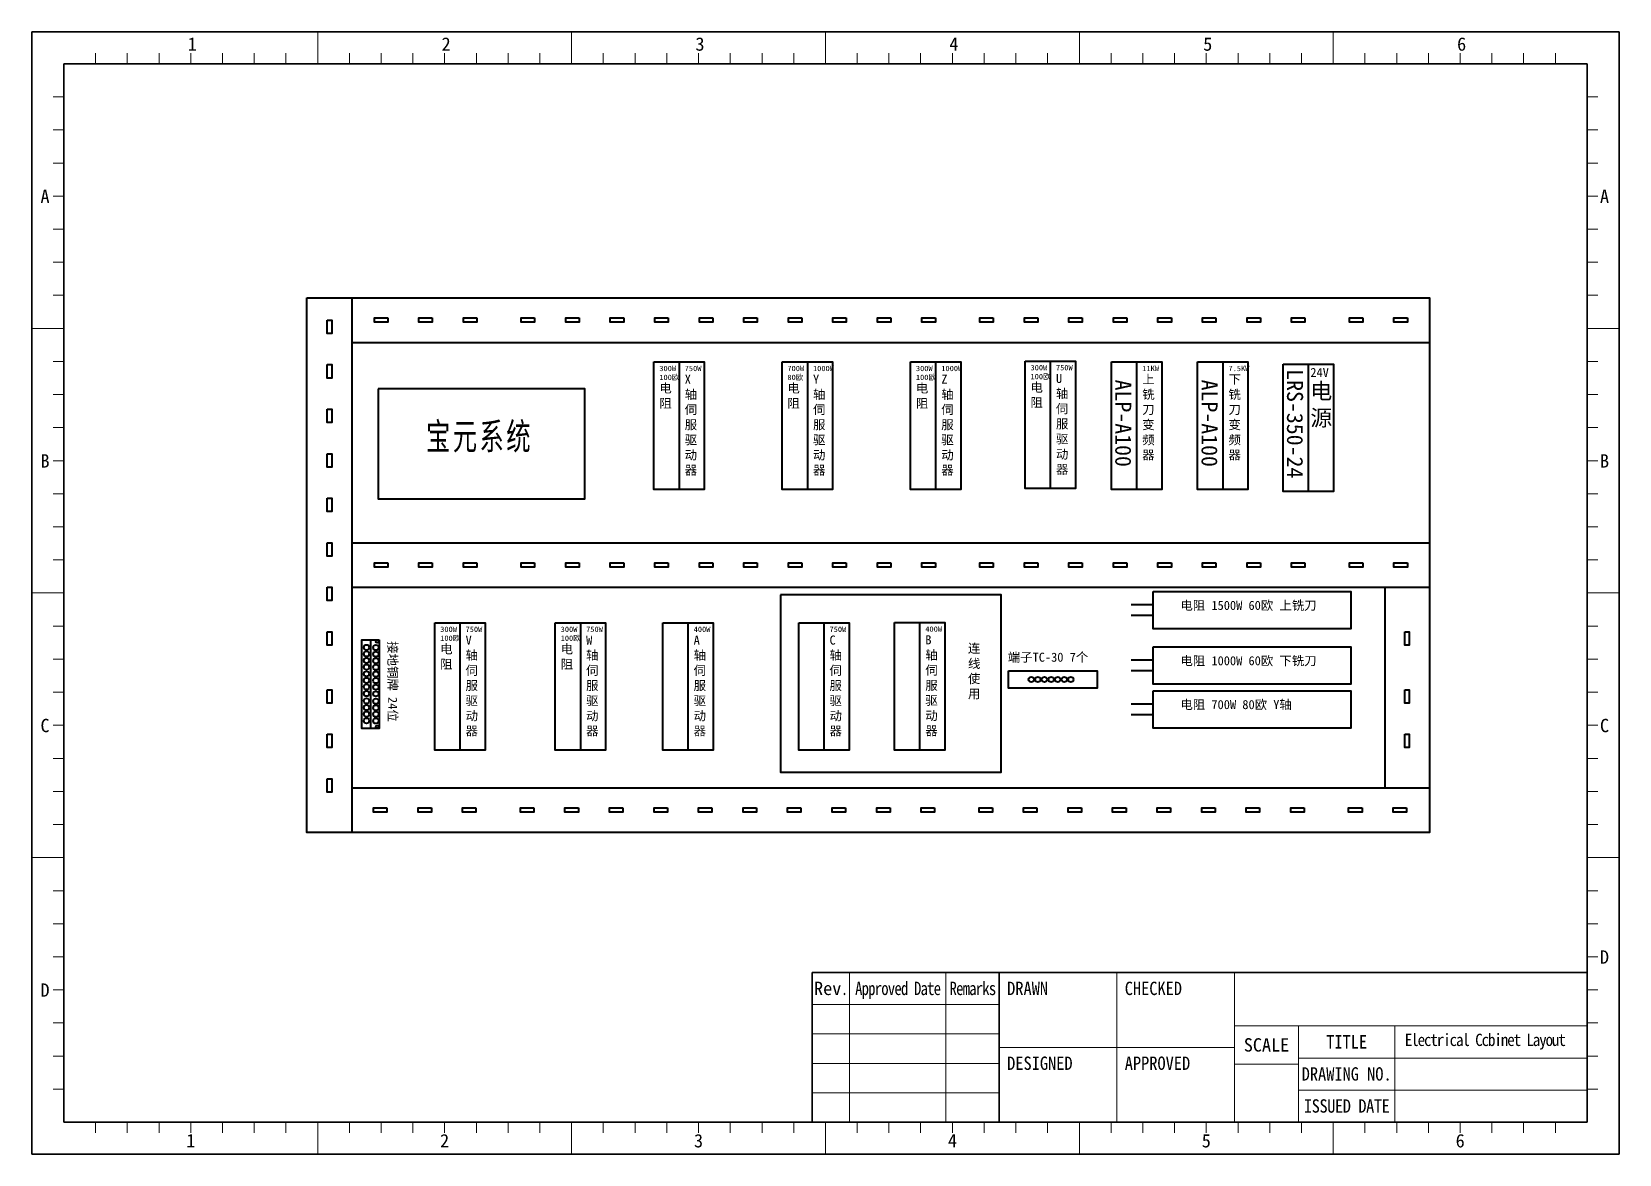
# Model space of a CAD drawing. Header units: millimetres. Extents: x 26 to 3546, y -73 to 3113.
# Drawn here: x 3246.6 to 3543.6, y -73.3 to 136.7 of the extents above; entities that cross this region are included whole.
import ezdxf

# ---------------------------------------------------------------- set-up
doc = ezdxf.new("R2010")
doc.units = ezdxf.units.MM
doc.header["$PDSIZE"] = -5
doc.layers.get('0').update_dxf_attribs({"lineweight": 35})
for name, color, linetype, lineweight in [('图框', 7, 'Continuous', 30), ('尺寸线层', 3, 'Continuous', 18), ('粗实线层', 7, 'Continuous', 35), ('细实线层', 7, 'Continuous', 18)]:
    doc.layers.add(name, color=color, linetype=linetype, lineweight=lineweight)
doc.styles.add('GG', font='')
doc.styles.add('SLDTEXTSTYLE0', font='', dxfattribs={"width": 0.7})
doc.styles.add('标准', font='', dxfattribs={"width": 0.667})
doc.styles.add('样式 1', font='')
doc.styles.get('GG').set_extended_font_data('宋体')
doc.styles.get('SLDTEXTSTYLE0').set_extended_font_data('宋体')
doc.styles.get('标准').set_extended_font_data('宋体')
doc.styles.get('样式 1').set_extended_font_data('宋体')

msp = doc.modelspace()

# ---------------------------------------------------------------- texts
at = {"attachment_point": 1}
for s, insert, char_height, width, style in [('{\\H0.5882x;300W\\P100欧}电阻', (3433.5, 74.38), 1.7, 3.6758, '样式 1'), ('{\\H0.5882x;750W\\P}U\\P轴伺服驱动器', (3438.26, 74.38), 1.7, 3.6758, '样式 1'), ('{\\H0.5882x;300W\\P100欧}电阻', (3364.06, 74.23), 1.7, 3.6758, '样式 1'), ('{\\H0.5882x;750W\\P}X\\P轴伺服驱动器', (3368.81, 74.23), 1.7, 3.6758, '样式 1'), ('{\\H0.5882x;700W\\P80欧}电阻', (3388.02, 74.23), 1.7, 3.6758, '样式 1'), ('{\\H0.5882x;1000W\\P}Y\\P轴伺服驱动器', (3392.81, 74.23), 1.7, 3.6758, '样式 1'), ('{\\H0.5882x;300W\\P100欧}电阻', (3412.06, 74.23), 1.7, 3.6758, '样式 1'), ('{\\H0.5882x;1000W\\P}Z\\P轴伺服驱动器', (3416.81, 74.23), 1.7, 3.6758, '样式 1'), ('{\\H0.5882x;11KW\\P}上铣刀变频器', (3454.4, 74.23), 1.7, 3.6758, '样式 1'), ('{\\H0.5882x;7.5KW\\P}下铣刀变频器', (3470.54, 74.23), 1.7, 3.6758, '样式 1'), ('24V{\\H1.765x;电源}', (3485.85, 73.83), 1.7, 3.6758, '样式 1'), ('电阻 1500W 60欧 上铣刀', (3461.55, 30.26), 1.7, 35.7881, '样式 1'), ('{\\H0.5882x;300W\\P100欧}电阻', (3323.06, 25.43), 1.7, 3.6758, '样式 1'), ('{\\H0.5882x;750W\\P}V\\P轴伺服驱动器', (3327.81, 25.43), 1.7, 3.6758, '样式 1'), ('{\\H0.5882x;300W\\P100欧}电阻', (3345.6, 25.43), 1.7, 3.6758, '样式 1'), ('{\\H0.5882x;750W\\P}W\\P轴伺服驱动器', (3350.36, 25.43), 1.7, 3.6758, '样式 1'), ('{\\H0.5882x;400W\\P}A\\P轴伺服驱动器', (3370.48, 25.43), 1.7, 3.6758, '样式 1'), ('{\\C3;连线使用}', (3421.8, 22.22), 1.7, 2.93, '样式 1'), ('端子TC-30 7个', (3429.25, 20.56), 1.7, 16.0695, '样式 1'), ('电阻 1000W 60欧 下铣刀', (3461.55, 19.9), 1.7, 35.7881, '样式 1'), ('电阻 700W 80欧 Y轴', (3461.55, 11.7), 1.7, 35.7881, '样式 1'), ('{\\W0.9;\\T0.85;Electrical Ccbinet Layout}', (3503.53, -50.73), 2.3, 61.5875, 'GG')]:
    msp.add_mtext(s, dxfattribs=dict(at, insert=insert, char_height=char_height, width=width, style=style))
at = {"attachment_point": 1, "rotation": 270, "style": '样式 1'}
for s, insert, char_height, width in [('ALP-A100', (3452.36, 71.64), 3, 18.1248), ('ALP-A100', (3468.5, 71.64), 3, 18.1248), ('LRS-350-24', (3484.49, 73.58), 3, 18.1248), ('接地铜牌 24位', (3315.03, 22.7), 1.7, 15.8527)]:
    msp.add_mtext(s, dxfattribs=dict(at, insert=insert, char_height=char_height, width=width))
at = {"color": 3, "char_height": 1.7, "width": 3.6758, "attachment_point": 1, "style": '样式 1'}
for s, insert in [('{\\H0.5882x;750W\\P}C\\P轴伺服驱动器', (3395.9, 25.43)), ('{\\H0.5882x;400W\\P}B\\P轴伺服驱动器', (3413.82, 25.47))]:
    msp.add_mtext(s, dxfattribs=dict(at, insert=insert))
at = {"layer": '图框', "lineweight": 15, "char_height": 2.5, "style": 'SLDTEXTSTYLE0'}
for s, insert, width, attachment_point in [('{\\W1;1}', (3276.67, 135.67), 2.0278, 2), ('{\\W1;2}', (3324.17, 135.67), 2.75, 2), ('{\\W1;3}', (3371.66, 135.67), 2.6944, 2), ('{\\W1;4}', (3419.16, 135.67), 3.0556, 2), ('{\\W1;5}', (3466.66, 135.67), 2.6944, 2), ('{\\W1;6}', (3514.16, 135.67), 2.8333, 2), ('{\\W1;A}', (3249.13, 107.18), 3.3611, 2), ('{\\W1;A}', (3540.89, 107.18), 3.3611, 2), ('{\\W1;B}', (3249.13, 57.68), 3.1944, 2), ('{\\W1;B}', (3540.89, 57.68), 3.1944, 2), ('{\\W1;C}', (3249.13, 8.18), 3.0833, 2), ('{\\W1;C}', (3540.89, 8.18), 3.0833, 2), ('{\\W1;D}', (3540.89, -35.13), 3.1111, 2), ('{\\W1;D}', (3249.13, -41.32), 3.1111, 2), ('{\\W1;Rev\\W0.7;.}', (3396.15, -41), 11.3306, 2), ('{\\W0.8;\\T0.9;Approved Date}', (3408.65, -41), 33.1867, 2), ('{\\W0.8;\\T0.9;Remarks}', (3422.65, -41), 17.5822, 2), ('{\\W0.9;DRAWN}', (3429.13, -41), 15.775, 1), ('{\\W0.9;CHECKED}', (3451.13, -41), 21.975, 1), ('{\\W1;SCALE}', (3477.65, -51.57), 17.25, 2), ('{\\W0.9;TITLE}', (3492.65, -51), 15.625, 2), ('{\\W0.9;DESIGNED}', (3429.13, -55), 25.2, 1), ('{\\W0.9;APPROVED}', (3451.13, -55), 25.325, 1), ('{\\W0.9;DRAWING NO.}', (3492.65, -57), 33, 2), ('{\\W0.9;\\T0.95;ISSUED DATE}', (3492.65, -63), 32.8, 2), ('{\\W1;1}', (3276.4, -69.5), 2.0278, 2), ('{\\W1;2}', (3323.89, -69.5), 2.75, 2), ('{\\W1;3}', (3371.39, -69.5), 2.6944, 2), ('{\\W1;4}', (3418.89, -69.5), 3.0556, 2), ('{\\W1;5}', (3466.39, -69.5), 2.6944, 2), ('{\\W1;6}', (3513.89, -69.5), 2.8333, 2)]:
    msp.add_mtext(s, dxfattribs=dict(at, insert=insert, width=width, attachment_point=attachment_point))
at = {"layer": '尺寸线层', "color": 0, "insert": (3320.41, 63.53), "char_height": 5, "width": 27.3824, "attachment_point": 1, "line_spacing_factor": 1.15057, "style": '标准'}
msp.add_mtext('\\T1.1;宝元系统', dxfattribs=at)

# ---------------------------------------------------------------- linework, layer by layer
for p, q in [((3306.54, 86.94), (3306.54, -13.06)), ((3306.54, 86.94), (3306.54, 78.61)), ((3306.54, 78.61), (3508.14, 78.61)), ((3367.75, 74.96), (3367.75, 51.1)), ((3391.75, 74.96), (3391.75, 51.1)), ((3415.75, 74.96), (3415.75, 51.1)), ((3437.2, 75.11), (3437.2, 51.25)), ((3453.34, 74.96), (3453.34, 51.1)), ((3469.48, 74.96), (3469.48, 51.1)), ((3485.47, 74.56), (3485.47, 50.7)), ((3306.54, 41.11), (3508.14, 41.11)), ((3306.54, 32.78), (3508.14, 32.78)), ((3499.81, 32.78), (3499.81, -4.73)), ((3456.46, 29.49), (3452.35, 29.49)), ((3456.46, 27.49), (3452.35, 27.49)), ((3326.75, 26.16), (3326.75, 2.3)), ((3349.3, 26.16), (3349.3, 2.3)), ((3369.42, 26.16), (3369.42, 2.3)), ((3456.46, 19.14), (3452.35, 19.14)), ((3456.46, 17.14), (3452.35, 17.14)), ((3456.46, 10.93), (3452.35, 10.93)), ((3456.46, 8.93), (3452.35, 8.93)), ((3306.54, -4.73), (3508.14, -4.73))]:
    msp.add_line(p, q)
at = {"color": 3}
for p, q in [((3394.84, 26.16), (3394.84, 2.3)), ((3412.76, 26.2), (3412.76, 2.33))]:
    msp.add_line(p, q, dxfattribs=at)
for points in [[(3298.14, 86.94), (3508.14, 86.94), (3508.14, -13.06), (3298.14, -13.06)], [(3313.24, 83.2), (3313.24, 82.36), (3310.74, 82.36), (3310.74, 83.2)], [(3321.57, 83.2), (3321.57, 82.36), (3319.07, 82.36), (3319.07, 83.2)], [(3329.9, 83.2), (3329.9, 82.36), (3327.4, 82.36), (3327.4, 83.2)], [(3329.9, 83.2), (3329.9, 82.36), (3327.4, 82.36), (3327.4, 83.2)], [(3340.73, 83.2), (3340.73, 82.36), (3338.23, 82.36), (3338.23, 83.2)], [(3349.06, 83.2), (3349.06, 82.36), (3346.56, 82.36), (3346.56, 83.2)], [(3357.39, 83.2), (3357.39, 82.36), (3354.89, 82.36), (3354.89, 83.2)], [(3365.72, 83.2), (3365.72, 82.36), (3363.22, 82.36), (3363.22, 83.2)], [(3374.05, 83.2), (3374.05, 82.36), (3371.55, 82.36), (3371.55, 83.2)], [(3382.38, 83.2), (3382.38, 82.36), (3379.88, 82.36), (3379.88, 83.2)], [(3390.71, 83.2), (3390.71, 82.36), (3388.21, 82.36), (3388.21, 83.2)], [(3399.04, 83.2), (3399.04, 82.36), (3396.54, 82.36), (3396.54, 83.2)], [(3407.37, 83.2), (3407.37, 82.36), (3404.87, 82.36), (3404.87, 83.2)], [(3415.7, 83.2), (3415.7, 82.36), (3413.2, 82.36), (3413.2, 83.2)], [(3415.7, 83.2), (3415.7, 82.36), (3413.2, 82.36), (3413.2, 83.2)], [(3426.53, 83.2), (3426.53, 82.36), (3424.03, 82.36), (3424.03, 83.2)], [(3434.86, 83.2), (3434.86, 82.36), (3432.36, 82.36), (3432.36, 83.2)], [(3443.19, 83.2), (3443.19, 82.36), (3440.69, 82.36), (3440.69, 83.2)], [(3451.52, 83.2), (3451.52, 82.36), (3449.02, 82.36), (3449.02, 83.2)], [(3459.85, 83.2), (3459.85, 82.36), (3457.35, 82.36), (3457.35, 83.2)], [(3468.18, 83.2), (3468.18, 82.36), (3465.68, 82.36), (3465.68, 83.2)], [(3476.51, 83.2), (3476.51, 82.36), (3474.01, 82.36), (3474.01, 83.2)], [(3484.84, 83.2), (3484.84, 82.36), (3482.34, 82.36), (3482.34, 83.2)], [(3495.67, 83.2), (3495.67, 82.36), (3493.17, 82.36), (3493.17, 83.2)], [(3504, 83.2), (3504, 82.36), (3501.5, 82.36), (3501.5, 83.2)], [(3301.92, 82.77), (3302.76, 82.77), (3302.76, 80.27), (3301.92, 80.27)], [(3301.92, 74.44), (3302.76, 74.44), (3302.76, 71.94), (3301.92, 71.94)], [(3363.04, 74.96), (3372.46, 74.96), (3372.46, 51.1), (3363.04, 51.1)], [(3387.04, 74.96), (3396.46, 74.96), (3396.46, 51.1), (3387.04, 51.1)], [(3411.04, 74.96), (3420.46, 74.96), (3420.46, 51.1), (3411.04, 51.1)], [(3432.48, 75.11), (3441.91, 75.11), (3441.91, 51.25), (3432.48, 51.25)], [(3448.63, 74.96), (3458.05, 74.96), (3458.05, 51.1), (3448.63, 51.1)], [(3464.77, 74.96), (3474.19, 74.96), (3474.19, 51.1), (3464.77, 51.1)], [(3480.75, 74.56), (3490.18, 74.56), (3490.18, 50.7), (3480.75, 50.7)], [(3301.92, 66.11), (3302.76, 66.11), (3302.76, 63.61), (3301.92, 63.61)], [(3301.92, 57.78), (3302.76, 57.78), (3302.76, 55.28), (3301.92, 55.28)], [(3301.92, 49.45), (3302.76, 49.45), (3302.76, 46.95), (3301.92, 46.95)], [(3301.92, 41.12), (3302.76, 41.12), (3302.76, 38.62), (3301.92, 38.62)], [(3313.24, 37.37), (3313.24, 36.53), (3310.74, 36.53), (3310.74, 37.37)], [(3321.57, 37.37), (3321.57, 36.53), (3319.07, 36.53), (3319.07, 37.37)], [(3329.9, 37.37), (3329.9, 36.53), (3327.4, 36.53), (3327.4, 37.37)], [(3329.9, 37.37), (3329.9, 36.53), (3327.4, 36.53), (3327.4, 37.37)], [(3340.73, 37.37), (3340.73, 36.53), (3338.23, 36.53), (3338.23, 37.37)], [(3349.06, 37.37), (3349.06, 36.53), (3346.56, 36.53), (3346.56, 37.37)], [(3357.39, 37.37), (3357.39, 36.53), (3354.89, 36.53), (3354.89, 37.37)], [(3365.72, 37.37), (3365.72, 36.53), (3363.22, 36.53), (3363.22, 37.37)], [(3374.05, 37.37), (3374.05, 36.53), (3371.55, 36.53), (3371.55, 37.37)], [(3382.38, 37.37), (3382.38, 36.53), (3379.88, 36.53), (3379.88, 37.37)], [(3390.71, 37.37), (3390.71, 36.53), (3388.21, 36.53), (3388.21, 37.37)], [(3399.04, 37.37), (3399.04, 36.53), (3396.54, 36.53), (3396.54, 37.37)], [(3407.37, 37.37), (3407.37, 36.53), (3404.87, 36.53), (3404.87, 37.37)], [(3415.7, 37.37), (3415.7, 36.53), (3413.2, 36.53), (3413.2, 37.37)], [(3415.7, 37.37), (3415.7, 36.53), (3413.2, 36.53), (3413.2, 37.37)], [(3426.53, 37.37), (3426.53, 36.53), (3424.03, 36.53), (3424.03, 37.37)], [(3434.86, 37.37), (3434.86, 36.53), (3432.36, 36.53), (3432.36, 37.37)], [(3443.19, 37.37), (3443.19, 36.53), (3440.69, 36.53), (3440.69, 37.37)], [(3451.52, 37.37), (3451.52, 36.53), (3449.02, 36.53), (3449.02, 37.37)], [(3459.85, 37.37), (3459.85, 36.53), (3457.35, 36.53), (3457.35, 37.37)], [(3468.18, 37.37), (3468.18, 36.53), (3465.68, 36.53), (3465.68, 37.37)], [(3476.51, 37.37), (3476.51, 36.53), (3474.01, 36.53), (3474.01, 37.37)], [(3484.84, 37.37), (3484.84, 36.53), (3482.34, 36.53), (3482.34, 37.37)], [(3495.67, 37.37), (3495.67, 36.53), (3493.17, 36.53), (3493.17, 37.37)], [(3504, 37.37), (3504, 36.53), (3501.5, 36.53), (3501.5, 37.37)], [(3301.92, 32.79), (3302.76, 32.79), (3302.76, 30.29), (3301.92, 30.29)], [(3456.46, 31.98), (3493.46, 31.98), (3493.46, 25.01), (3456.46, 25.01)], [(3301.92, 24.46), (3302.76, 24.46), (3302.76, 21.96), (3301.92, 21.96)], [(3322.04, 26.16), (3331.46, 26.16), (3331.46, 2.3), (3322.04, 2.3)], [(3344.59, 26.16), (3354.01, 26.16), (3354.01, 2.3), (3344.59, 2.3)], [(3364.71, 26.16), (3374.13, 26.16), (3374.13, 2.3), (3364.71, 2.3)], [(3503.52, 24.46), (3504.36, 24.46), (3504.36, 21.96), (3503.52, 21.96)], [(3311.65, 22.96), (3311.65, 6.37), (3308.37, 6.37), (3308.37, 22.96)], [(3456.46, 21.62), (3493.46, 21.62), (3493.46, 14.65), (3456.46, 14.65)], [(3429.36, 17.18), (3445.95, 17.18), (3445.95, 13.91), (3429.36, 13.91)], [(3301.92, 13.63), (3302.76, 13.63), (3302.76, 11.13), (3301.92, 11.13)], [(3301.92, 13.63), (3302.76, 13.63), (3302.76, 11.13), (3301.92, 11.13)], [(3456.46, 13.42), (3493.46, 13.42), (3493.46, 6.45), (3456.46, 6.45)], [(3503.52, 13.63), (3504.36, 13.63), (3504.36, 11.13), (3503.52, 11.13)], [(3503.52, 13.63), (3504.36, 13.63), (3504.36, 11.13), (3503.52, 11.13)], [(3301.92, 5.3), (3302.76, 5.3), (3302.76, 2.8), (3301.92, 2.8)], [(3503.52, 5.3), (3504.36, 5.3), (3504.36, 2.8), (3503.52, 2.8)], [(3301.92, -3.03), (3302.76, -3.03), (3302.76, -5.53), (3301.92, -5.53)], [(3313.09, -8.47), (3313.09, -9.31), (3310.59, -9.31), (3310.59, -8.47)], [(3321.42, -8.47), (3321.42, -9.31), (3318.92, -9.31), (3318.92, -8.47)], [(3329.75, -8.47), (3329.75, -9.31), (3327.25, -9.31), (3327.25, -8.47)], [(3329.75, -8.47), (3329.75, -9.31), (3327.25, -9.31), (3327.25, -8.47)], [(3340.58, -8.47), (3340.58, -9.31), (3338.08, -9.31), (3338.08, -8.47)], [(3348.91, -8.47), (3348.91, -9.31), (3346.41, -9.31), (3346.41, -8.47)], [(3357.24, -8.47), (3357.24, -9.31), (3354.74, -9.31), (3354.74, -8.47)], [(3365.57, -8.47), (3365.57, -9.31), (3363.07, -9.31), (3363.07, -8.47)], [(3373.9, -8.47), (3373.9, -9.31), (3371.4, -9.31), (3371.4, -8.47)], [(3382.23, -8.47), (3382.23, -9.31), (3379.73, -9.31), (3379.73, -8.47)], [(3390.56, -8.47), (3390.56, -9.31), (3388.06, -9.31), (3388.06, -8.47)], [(3398.89, -8.47), (3398.89, -9.31), (3396.39, -9.31), (3396.39, -8.47)], [(3407.22, -8.47), (3407.22, -9.31), (3404.72, -9.31), (3404.72, -8.47)], [(3415.55, -8.47), (3415.55, -9.31), (3413.05, -9.31), (3413.05, -8.47)], [(3415.55, -8.47), (3415.55, -9.31), (3413.05, -9.31), (3413.05, -8.47)], [(3426.38, -8.47), (3426.38, -9.31), (3423.88, -9.31), (3423.88, -8.47)], [(3434.71, -8.47), (3434.71, -9.31), (3432.21, -9.31), (3432.21, -8.47)], [(3443.04, -8.47), (3443.04, -9.31), (3440.54, -9.31), (3440.54, -8.47)], [(3451.37, -8.47), (3451.37, -9.31), (3448.87, -9.31), (3448.87, -8.47)], [(3459.7, -8.47), (3459.7, -9.31), (3457.2, -9.31), (3457.2, -8.47)], [(3468.03, -8.47), (3468.03, -9.31), (3465.53, -9.31), (3465.53, -8.47)], [(3476.36, -8.47), (3476.36, -9.31), (3473.86, -9.31), (3473.86, -8.47)], [(3484.69, -8.47), (3484.69, -9.31), (3482.19, -9.31), (3482.19, -8.47)], [(3495.52, -8.47), (3495.52, -9.31), (3493.02, -9.31), (3493.02, -8.47)], [(3503.85, -8.47), (3503.85, -9.31), (3501.35, -9.31), (3501.35, -8.47)]]:
    msp.add_lwpolyline(points, close=True)
for points in [[(3390.13, 26.16), (3399.55, 26.16), (3399.55, 2.3), (3390.13, 2.3)], [(3408.05, 26.2), (3417.47, 26.2), (3417.47, 2.33), (3408.05, 2.33)]]:
    msp.add_lwpolyline(points, close=True, dxfattribs=at)
at = {"layer": '图框'}
for p, q in [((3246.65, -73.28), (3246.65, 136.72)), ((3246.65, 136.72), (3543.65, 136.72)), ((3543.64, -73.28), (3543.64, 136.72)), ((3543.65, -73.28), (3543.65, 136.72)), ((3252.65, -67.28), (3252.65, 130.72)), ((3252.65, 130.72), (3537.64, 130.72)), ((3537.65, -67.28), (3537.64, 130.72)), ((3537.64, -67.28), (3537.64, 130.72)), ((3537.65, -39.28), (3392.65, -39.28)), ((3392.65, -67.28), (3392.65, -39.28)), ((3427.65, -39.28), (3427.65, -67.28)), ((3252.65, -67.28), (3537.65, -67.28)), ((3246.65, -73.28), (3543.65, -73.28))]:
    msp.add_line(p, q, dxfattribs=at)
at = {"layer": '图框', "lineweight": 15}
for p, q in [((3399.65, -39.28), (3399.65, -67.28)), ((3417.65, -39.28), (3417.65, -67.28)), ((3449.65, -39.28), (3449.65, -67.28)), ((3471.65, -39.28), (3471.65, -67.28)), ((3392.65, -45.28), (3427.65, -45.28)), ((3471.65, -49.28), (3537.65, -49.28)), ((3483.65, -49.28), (3483.65, -67.28)), ((3501.65, -49.28), (3501.65, -67.28)), ((3392.65, -50.78), (3427.65, -50.78)), ((3427.65, -53.28), (3471.65, -53.28)), ((3392.65, -56.28), (3427.65, -56.28)), ((3471.65, -56.43), (3483.65, -56.43)), ((3483.65, -55.28), (3537.65, -55.28)), ((3392.65, -61.78), (3427.65, -61.78)), ((3483.65, -61.28), (3537.65, -61.28)), ((3537.65, -67.28), (3392.65, -67.28))]:
    msp.add_line(p, q, dxfattribs=at)
at = {"layer": '粗实线层'}
msp.add_line((3310.01, 22.96), (3310.01, 6.38), dxfattribs=at)
for points in [[(3311.48, 69.9), (3311.48, 49.32), (3350.15, 49.32), (3350.15, 69.9)], [(3386.71, 31.39), (3386.71, -1.77), (3428.04, -1.77), (3428.04, 31.39)]]:
    msp.add_lwpolyline(points, close=True, dxfattribs=at)
for centre, radius in [((3309.28, 21.54), 0.5), ((3309.28, 20.32), 0.5), ((3311.03, 21.5), 0.5), ((3311.28, 22.62), 0.25), ((3309.28, 19.09), 0.5), ((3309.28, 17.86), 0.5), ((3311.03, 20.27), 0.5), ((3311.03, 19.05), 0.5), ((3311.03, 17.82), 0.5), ((3309.28, 16.59), 0.5), ((3309.28, 15.36), 0.5), ((3311.03, 16.55), 0.5), ((3311.03, 15.32), 0.5), ((3433.65, 15.54), 0.5), ((3434.87, 15.54), 0.5), ((3436.1, 15.54), 0.5), ((3437.37, 15.54), 0.5), ((3438.6, 15.54), 0.5), ((3439.82, 15.54), 0.5), ((3441.05, 15.54), 0.5), ((3309.28, 14.14), 0.5), ((3309.28, 12.91), 0.5), ((3309.28, 11.52), 0.5), ((3311.03, 14.1), 0.5), ((3311.03, 12.86), 0.5), ((3311.03, 11.47), 0.5), ((3309.28, 10.29), 0.5), ((3309.28, 9.07), 0.5), ((3311.03, 10.25), 0.5), ((3311.03, 9.03), 0.5), ((3309.28, 7.83), 0.5), ((3311.03, 7.79), 0.5), ((3311.28, 6.67), 0.25)]:
    msp.add_circle(centre, radius, dxfattribs=at)
at = {"layer": '细实线层'}
for p, q in [((3300.14, 130.72), (3300.14, 136.72)), ((3347.64, 130.72), (3347.64, 136.72)), ((3395.14, 130.72), (3395.14, 136.72)), ((3442.64, 130.72), (3442.64, 136.72)), ((3490.14, 130.72), (3490.14, 136.72)), ((3258.58, 130.72), (3258.58, 132.72)), ((3264.52, 130.72), (3264.52, 132.72)), ((3270.46, 130.72), (3270.46, 132.72)), ((3276.4, 130.72), (3276.4, 132.72)), ((3282.33, 130.72), (3282.33, 132.72)), ((3288.27, 130.72), (3288.27, 132.72)), ((3294.21, 130.72), (3294.21, 132.72)), ((3306.08, 130.72), (3306.08, 132.72)), ((3312.02, 130.72), (3312.02, 132.72)), ((3317.96, 130.72), (3317.96, 132.72)), ((3323.89, 130.72), (3323.89, 132.72)), ((3323.89, 130.72), (3323.89, 132.72)), ((3329.83, 130.72), (3329.83, 132.72)), ((3335.77, 130.72), (3335.77, 132.72)), ((3341.71, 130.72), (3341.71, 132.72)), ((3353.58, 130.72), (3353.58, 132.72)), ((3359.52, 130.72), (3359.52, 132.72)), ((3365.45, 130.72), (3365.45, 132.72)), ((3371.39, 130.72), (3371.39, 132.72)), ((3377.33, 130.72), (3377.33, 132.72)), ((3383.27, 130.72), (3383.27, 132.72)), ((3389.2, 130.72), (3389.2, 132.72)), ((3389.2, 130.72), (3389.2, 132.72)), ((3401.08, 130.72), (3401.08, 132.72)), ((3407.02, 130.72), (3407.02, 132.72)), ((3412.95, 130.72), (3412.95, 132.72)), ((3418.89, 130.72), (3418.89, 132.72)), ((3424.83, 130.72), (3424.83, 132.72)), ((3430.76, 130.72), (3430.76, 132.72)), ((3436.7, 130.72), (3436.7, 132.72)), ((3448.58, 130.72), (3448.58, 132.72)), ((3454.51, 130.72), (3454.51, 132.72)), ((3454.51, 130.72), (3454.51, 132.72)), ((3460.45, 130.72), (3460.45, 132.72)), ((3466.39, 130.72), (3466.39, 132.72)), ((3472.33, 130.72), (3472.33, 132.72)), ((3478.26, 130.72), (3478.26, 132.72)), ((3484.2, 130.72), (3484.2, 132.72)), ((3496.07, 130.72), (3496.07, 132.72)), ((3502.01, 130.72), (3502.01, 132.72)), ((3507.95, 130.72), (3507.95, 132.72)), ((3513.89, 130.72), (3513.89, 132.72)), ((3519.82, 130.72), (3519.82, 132.72)), ((3519.82, 130.72), (3519.82, 132.72)), ((3525.76, 130.72), (3525.76, 132.72)), ((3531.7, 130.72), (3531.7, 132.72)), ((3252.65, 124.53), (3250.65, 124.53)), ((3537.64, 124.53), (3539.64, 124.53)), ((3252.65, 118.34), (3250.65, 118.34)), ((3537.64, 118.34), (3539.64, 118.34)), ((3252.65, 112.16), (3250.65, 112.16)), ((3537.64, 112.16), (3539.64, 112.16)), ((3252.65, 105.97), (3250.65, 105.97)), ((3252.65, 105.97), (3250.65, 105.97)), ((3537.64, 105.97), (3539.64, 105.97)), ((3537.64, 105.97), (3539.64, 105.97)), ((3252.65, 99.78), (3250.65, 99.78)), ((3537.64, 99.78), (3539.64, 99.78)), ((3252.65, 93.59), (3250.65, 93.59)), ((3537.64, 93.59), (3539.64, 93.59)), ((3252.65, 87.41), (3250.65, 87.41)), ((3537.64, 87.41), (3539.64, 87.41)), ((3252.65, 81.22), (3246.65, 81.22)), ((3537.64, 81.22), (3543.64, 81.22)), ((3252.65, 75.03), (3250.65, 75.03)), ((3537.64, 75.03), (3539.64, 75.03)), ((3252.65, 68.84), (3250.65, 68.84)), ((3537.64, 68.84), (3539.64, 68.84)), ((3252.65, 62.66), (3250.65, 62.66)), ((3537.64, 62.66), (3539.64, 62.66)), ((3252.65, 56.47), (3250.65, 56.47)), ((3537.64, 56.47), (3539.64, 56.47)), ((3252.65, 50.28), (3250.65, 50.28)), ((3252.65, 50.28), (3250.65, 50.28)), ((3537.64, 50.28), (3539.64, 50.28)), ((3537.64, 50.28), (3539.64, 50.28)), ((3252.65, 44.09), (3250.65, 44.09)), ((3537.64, 44.09), (3539.64, 44.09)), ((3252.65, 37.91), (3250.65, 37.91)), ((3537.64, 37.91), (3539.64, 37.91)), ((3252.65, 31.72), (3246.65, 31.72)), ((3537.64, 31.72), (3543.64, 31.72)), ((3252.65, 25.53), (3250.65, 25.53)), ((3537.64, 25.53), (3539.64, 25.53)), ((3252.65, 19.34), (3250.65, 19.34)), ((3537.64, 19.34), (3539.64, 19.34)), ((3252.65, 13.16), (3250.65, 13.16)), ((3537.64, 13.16), (3539.64, 13.16)), ((3252.65, 6.97), (3250.65, 6.97)), ((3537.64, 6.97), (3539.64, 6.97)), ((3252.65, 0.78), (3250.65, 0.78)), ((3537.64, 0.78), (3539.64, 0.78)), ((3252.65, -5.41), (3250.65, -5.41)), ((3252.65, -5.41), (3250.65, -5.41)), ((3537.64, -5.41), (3539.64, -5.41)), ((3537.64, -5.41), (3539.64, -5.41)), ((3252.65, -11.59), (3250.65, -11.59)), ((3537.64, -11.59), (3539.64, -11.59)), ((3252.65, -17.78), (3246.65, -17.78)), ((3537.64, -17.78), (3543.64, -17.78)), ((3252.65, -23.97), (3250.65, -23.97)), ((3537.64, -23.97), (3539.64, -23.97)), ((3252.65, -30.16), (3250.65, -30.16)), ((3537.64, -30.16), (3539.64, -30.16)), ((3252.65, -36.34), (3250.65, -36.34)), ((3537.64, -36.34), (3539.64, -36.34)), ((3252.65, -42.53), (3250.65, -42.53)), ((3537.64, -42.53), (3539.64, -42.53)), ((3252.65, -48.72), (3250.65, -48.72)), ((3537.64, -48.72), (3539.64, -48.72)), ((3252.65, -54.91), (3250.65, -54.91)), ((3537.64, -54.91), (3539.64, -54.91)), ((3252.65, -61.09), (3250.65, -61.09)), ((3537.64, -61.09), (3539.64, -61.09)), ((3258.58, -67.28), (3258.58, -69.28)), ((3264.52, -67.28), (3264.52, -69.28)), ((3270.46, -67.28), (3270.46, -69.28)), ((3276.4, -67.28), (3276.4, -69.28)), ((3282.33, -67.28), (3282.33, -69.28)), ((3288.27, -67.28), (3288.27, -69.28)), ((3294.21, -67.28), (3294.21, -69.28)), ((3300.14, -67.28), (3300.14, -73.28)), ((3306.08, -67.28), (3306.08, -69.28)), ((3312.02, -67.28), (3312.02, -69.28)), ((3317.96, -67.28), (3317.96, -69.28)), ((3323.89, -67.28), (3323.89, -69.28)), ((3323.89, -67.28), (3323.89, -69.28)), ((3329.83, -67.28), (3329.83, -69.28)), ((3335.77, -67.28), (3335.77, -69.28)), ((3341.71, -67.28), (3341.71, -69.28)), ((3347.64, -67.28), (3347.64, -73.28)), ((3353.58, -67.28), (3353.58, -69.28)), ((3359.52, -67.28), (3359.52, -69.28)), ((3365.45, -67.28), (3365.45, -69.28)), ((3371.39, -67.28), (3371.39, -69.28)), ((3377.33, -67.28), (3377.33, -69.28)), ((3383.27, -67.28), (3383.27, -69.28)), ((3389.2, -67.28), (3389.2, -69.28)), ((3389.2, -67.28), (3389.2, -69.28)), ((3395.14, -67.28), (3395.14, -73.28)), ((3401.08, -67.28), (3401.08, -69.28)), ((3407.02, -67.28), (3407.02, -69.28)), ((3412.95, -67.28), (3412.95, -69.28)), ((3418.89, -67.28), (3418.89, -69.28)), ((3424.83, -67.28), (3424.83, -69.28)), ((3430.76, -67.28), (3430.76, -69.28)), ((3436.7, -67.28), (3436.7, -69.28)), ((3442.64, -67.28), (3442.64, -73.28)), ((3448.58, -67.28), (3448.58, -69.28)), ((3454.51, -67.28), (3454.51, -69.28)), ((3454.51, -67.28), (3454.51, -69.28)), ((3460.45, -67.28), (3460.45, -69.28)), ((3466.39, -67.28), (3466.39, -69.28)), ((3472.33, -67.28), (3472.33, -69.28)), ((3478.26, -67.28), (3478.26, -69.28)), ((3484.2, -67.28), (3484.2, -69.28)), ((3490.14, -67.28), (3490.14, -73.28)), ((3496.07, -67.28), (3496.07, -69.28)), ((3502.01, -67.28), (3502.01, -69.28)), ((3507.95, -67.28), (3507.95, -69.28)), ((3513.89, -67.28), (3513.89, -69.28)), ((3519.82, -67.28), (3519.82, -69.28)), ((3519.82, -67.28), (3519.82, -69.28)), ((3525.76, -67.28), (3525.76, -69.28)), ((3531.7, -67.28), (3531.7, -69.28))]:
    msp.add_line(p, q, dxfattribs=at)
for p in [(3252.65, 124.53), (3537.64, 124.53), (3252.65, 118.34), (3537.64, 118.34), (3252.65, 112.16), (3537.64, 112.16), (3252.65, 105.97), (3537.64, 105.97), (3252.65, 99.78), (3537.64, 99.78), (3252.65, 93.59), (3537.64, 93.59), (3252.65, 87.41), (3537.64, 87.41), (3252.65, 81.22), (3537.64, 81.22), (3252.65, 75.03), (3537.64, 75.03), (3252.65, 68.84), (3537.64, 68.84), (3252.65, 62.66), (3537.64, 62.66), (3252.65, 56.47), (3537.64, 56.47), (3252.65, 50.28), (3537.64, 50.28), (3252.65, 44.09), (3537.64, 44.09), (3252.65, 37.91), (3537.64, 37.91), (3252.65, 31.72), (3537.64, 31.72), (3252.65, 25.53), (3537.64, 25.53), (3252.65, 19.34), (3537.64, 19.34), (3252.65, 13.16), (3537.64, 13.16), (3252.65, 6.97), (3537.64, 6.97), (3252.65, 0.78), (3537.64, 0.78), (3252.65, -5.41), (3537.64, -5.41), (3252.65, -11.59), (3537.64, -11.59), (3252.65, -17.78), (3537.64, -17.78), (3252.65, -23.97), (3537.64, -23.97), (3252.65, -30.16), (3537.64, -30.16), (3252.65, -36.34), (3537.64, -36.34), (3252.65, -42.53), (3537.64, -42.53), (3252.65, -48.72), (3537.64, -48.72), (3252.65, -54.91), (3537.64, -54.91), (3252.65, -61.09), (3537.64, -61.09)]:
    msp.add_point(p, dxfattribs=at)

msp.set_redraw_order([(e.dxf.handle, doc.entitydb.next_handle()) for e in msp.query("TEXT MTEXT ATTDEF DIMENSION ARC_DIMENSION")])  # texts and dimensions are drawn at this point

doc.saveas('drawing.dxf')
